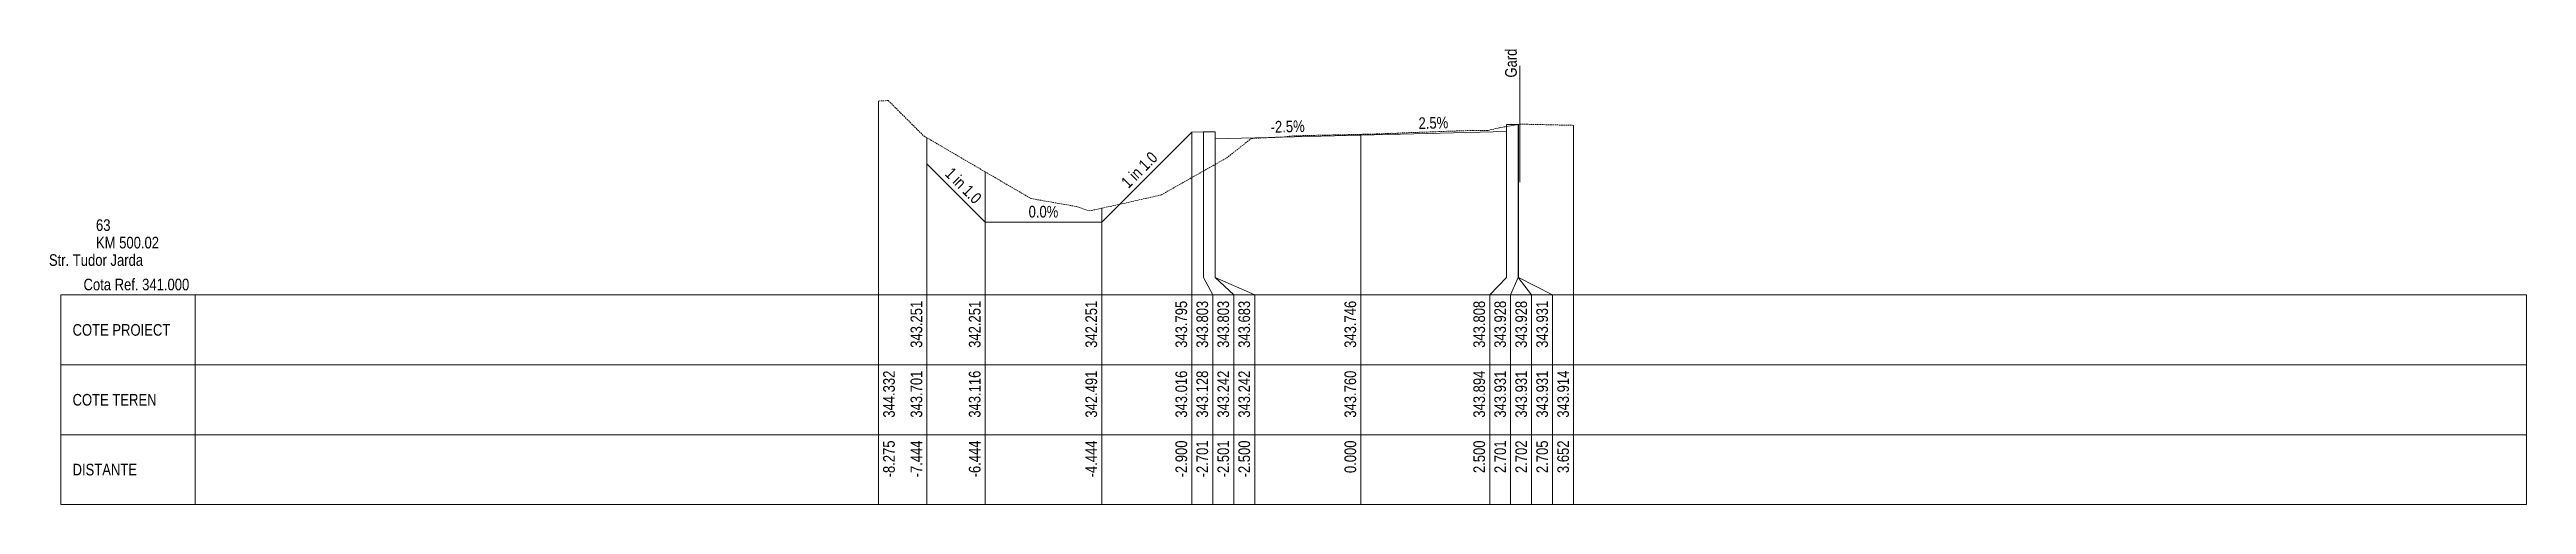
# Paper-space layout 'Str. Tudor Jarda-XS-1' of a CAD drawing. Extents: x 5 to 860, y 10 to 5944.
# Drawn here: x 435 to 860, y 10 to 88.2 of the extents above; entities that cross this region are included whole.
import ezdxf
from ezdxf.enums import TextEntityAlignment as Align

# ---------------------------------------------------------------- set-up
doc = ezdxf.new("R2010")
doc.units = 0
doc.linetypes.add('DASHED2', pattern=[0.375, 0.25, -0.125])
doc.layers.add('ARD-No Plot', color=1, linetype='Continuous', lineweight=0, plot=False)
for name, color, linetype, lineweight in [('DESIGN-TEXT', 7, 'Continuous', 0), ('EXISTING-TEXT', 7, 'Continuous', 0), ('LINES', 7, 'Continuous', 0), ('Text', 7, 'Continuous', 0), ('X-RL', 7, 'Continuous', 0), ('XPLOT-DESIGN', 5, 'Continuous', 0), ('XPLOT-EXISTING', 3, 'DASHED2', 0), ('XPLOT-GRADE', 7, 'Continuous', 0), ('XPLOT-KM', 7, 'Continuous', 0), ('XPLOT-TITLE', 7, 'Continuous', 0)]:
    doc.layers.add(name, color=color, linetype=linetype, lineweight=lineweight)
doc.styles.add('Arial', font='arial.ttf', dxfattribs={"width": 0.8})

psp = doc.layouts.new('Str. Tudor Jarda-XS-1')

# ---------------------------------------------------------------- texts
at = {"layer": 'ARD-No Plot', "style": 'Arial', "width": 0.8}
psp.add_text('Str. Tudor Jarda', height=2, dxfattribs=at).set_placement((443, 51), align=Align.CENTER)
at = {"layer": 'DESIGN-TEXT', "style": 'Arial', "width": 0.8}
for s, p in [('343.251', (584.756, 45)), ('342.251', (594.756, 45)), ('342.251', (614.756, 45)), ('343.795', (630.2, 45)), ('343.803', (633.8, 45)), ('343.803', (637.4, 45)), ('343.683', (641, 45)), ('343.746', (659.2, 45)), ('343.808', (681.317, 45)), ('343.928', (684.917, 45)), ('343.928', (688.517, 45)), ('343.931', (692.117, 45))]:
    psp.add_text(s, height=2, rotation=90, dxfattribs=at).set_placement(p, align=Align.RIGHT)
at = {"layer": 'EXISTING-TEXT', "style": 'Arial', "width": 0.8}
for s, p in [('344.332', (580.053, 33)), ('343.701', (584.756, 33)), ('343.116', (594.756, 33)), ('342.491', (614.756, 33)), ('343.016', (630.2, 33)), ('343.128', (633.8, 33)), ('343.242', (637.4, 33)), ('343.242', (641, 33)), ('343.760', (659.2, 33)), ('343.760', (659.2, 33)), ('343.894', (681.317, 33)), ('343.931', (684.917, 33)), ('343.931', (688.517, 33)), ('343.931', (692.117, 33)), ('343.914', (695.717, 33))]:
    psp.add_text(s, height=2, rotation=90, dxfattribs=at).set_placement(p, align=Align.RIGHT)
at = {"layer": 'Text', "style": 'Arial', "width": 0.8}
psp.add_text('Gard', height=2, rotation=90, dxfattribs=at).set_placement((686.771, 83.353))
for s, p in [('-8.275', (580.053, 21)), ('-8.275', (580.053, 21)), ('-7.444', (584.756, 21)), ('-7.444', (584.756, 21)), ('-7.444', (584.756, 21)), ('-6.444', (594.756, 21)), ('-6.444', (594.756, 21)), ('-6.444', (594.756, 21)), ('-4.444', (614.756, 21)), ('-4.444', (614.756, 21)), ('-4.444', (614.756, 21)), ('-2.900', (630.2, 21)), ('-2.900', (630.2, 21)), ('-2.900', (630.2, 21)), ('-2.701', (633.8, 21)), ('-2.701', (633.8, 21)), ('-2.701', (633.8, 21)), ('-2.501', (637.4, 21)), ('-2.501', (637.4, 21)), ('-2.501', (637.4, 21)), ('-2.500', (641, 21)), ('-2.500', (641, 21)), ('-2.500', (641, 21)), ('0.000', (659.2, 21)), ('0.000', (659.2, 21)), ('0.000', (659.2, 21)), ('2.500', (681.317, 21)), ('2.500', (681.317, 21)), ('2.500', (681.317, 21)), ('2.701', (684.917, 21)), ('2.701', (684.917, 21)), ('2.701', (684.917, 21)), ('2.702', (688.517, 21)), ('2.702', (688.517, 21)), ('2.702', (688.517, 21)), ('2.705', (692.117, 21)), ('2.705', (692.117, 21)), ('2.705', (692.117, 21)), ('3.652', (695.717, 21)), ('3.652', (695.717, 21))]:
    psp.add_text(s, height=2, rotation=90, dxfattribs=at).set_placement(p, align=Align.RIGHT)
at = {"layer": 'X-RL', "style": 'Arial', "width": 0.8}
psp.add_text('Cota Ref. 341.000', height=2, dxfattribs=at).set_placement((459, 46.8), align=Align.RIGHT)
at = {"layer": 'XPLOT-GRADE', "style": 'Arial', "width": 0.8}
for s, rotation, p in [('2.5%', 1.4321, (672.48, 74.57)), ('-2.5%', 1.4321, (647.48, 73.945)), ('1 in 1.0', 45, (622.712, 66.797)), ('1 in 1.0', 315, (591.122, 64.075)), ('0.0%', 0, (605.556, 59.309))]:
    psp.add_text(s, height=2, rotation=rotation, dxfattribs=at).set_placement(p, align=Align.CENTER)
at = {"layer": 'XPLOT-KM', "style": 'Arial', "width": 0.8}
for s, p in [('63', (443, 57)), ('KM 500.02', (443, 54))]:
    psp.add_text(s, height=2, dxfattribs=at).set_placement(p)
at = {"layer": 'XPLOT-TITLE', "style": 'Arial', "width": 0.8}
for s, p in [('COTE PROIECT', (438.982, 39)), ('COTE TEREN', (438.982, 27)), ('DISTANTE', (438.982, 15))]:
    psp.add_text(s, height=2, dxfattribs=at).set_placement(p)

# ---------------------------------------------------------------- linework, layer by layer
at = {"layer": 'LINES'}
for p, q in [((687.271, 85.353), (687.271, 65.353)), ((577.253, 49), (577.253, 79.317)), ((577.253, 49), (577.253, 79.317)), ((585.556, 49), (585.556, 73.006)), ((585.556, 49), (585.556, 73.006)), ((585.556, 49), (585.556, 73.006)), ((631, 49), (631, 73.953)), ((631, 49), (631, 73.953)), ((631, 49), (631, 73.953)), ((632.99, 49), (632.99, 74.033)), ((632.99, 49), (632.99, 74.033)), ((632.99, 49), (632.99, 74.033)), ((634.99, 49), (634.99, 74.033)), ((634.99, 49), (634.99, 74.033)), ((634.99, 49), (634.99, 74.033)), ((635, 49), (635, 72.833)), ((635, 49), (635, 72.833)), ((635, 49), (635, 72.833)), ((660, 49), (660, 73.596)), ((660, 49), (660, 73.596)), ((660, 49), (660, 73.596)), ((685, 49), (685, 74.944)), ((685, 49), (685, 74.944)), ((685, 49), (685, 74.944)), ((687.01, 49), (687.01, 75.306)), ((687.01, 49), (687.01, 75.306)), ((687.01, 49), (687.01, 75.306)), ((687.02, 49), (687.02, 75.307)), ((687.02, 49), (687.02, 75.307)), ((687.02, 49), (687.02, 75.307)), ((687.05, 49), (687.05, 75.313)), ((687.05, 49), (687.05, 75.313)), ((687.05, 49), (687.05, 75.313)), ((696.517, 49), (696.517, 75.144)), ((696.517, 49), (696.517, 75.144)), ((595.556, 49), (595.556, 67.158)), ((595.556, 49), (595.556, 67.158)), ((595.556, 49), (595.556, 67.158)), ((615.556, 49), (615.556, 60.91)), ((615.556, 49), (615.556, 60.91)), ((615.556, 49), (615.556, 60.91)), ((577.253, 46), (577.253, 49)), ((577.253, 46), (577.253, 49)), ((585.556, 46), (585.556, 49)), ((585.556, 46), (585.556, 49)), ((585.556, 46), (585.556, 49)), ((595.556, 46), (595.556, 49)), ((595.556, 46), (595.556, 49)), ((595.556, 46), (595.556, 49)), ((615.556, 46), (615.556, 49)), ((615.556, 46), (615.556, 49)), ((615.556, 46), (615.556, 49)), ((631, 46), (631, 49)), ((631, 46), (631, 49)), ((631, 46), (631, 49)), ((634.6, 46), (632.99, 49)), ((634.6, 46), (632.99, 49)), ((634.6, 46), (632.99, 49)), ((638.2, 46), (634.99, 49)), ((638.2, 46), (634.99, 49)), ((638.2, 46), (634.99, 49)), ((641.8, 46), (635, 49)), ((641.8, 46), (635, 49)), ((641.8, 46), (635, 49)), ((660, 46), (660, 49)), ((660, 46), (660, 49)), ((660, 46), (660, 49)), ((682.117, 46), (685, 49)), ((682.117, 46), (685, 49)), ((682.117, 46), (685, 49)), ((685.717, 46), (687.01, 49)), ((685.717, 46), (687.01, 49)), ((685.717, 46), (687.01, 49)), ((689.317, 46), (687.02, 49)), ((689.317, 46), (687.02, 49)), ((689.317, 46), (687.02, 49)), ((692.917, 46), (687.05, 49)), ((692.917, 46), (687.05, 49)), ((692.917, 46), (687.05, 49)), ((696.517, 46), (696.517, 49)), ((696.517, 46), (696.517, 49)), ((436.982, 34), (436.982, 46)), ((436.982, 46), (460, 46)), ((460, 10), (460, 46)), ((460, 46), (860, 46)), ((577.253, 10), (577.253, 46)), ((577.253, 10), (577.253, 46)), ((585.556, 10), (585.556, 46)), ((585.556, 10), (585.556, 46)), ((585.556, 10), (585.556, 46)), ((595.556, 10), (595.556, 46)), ((595.556, 10), (595.556, 46)), ((595.556, 10), (595.556, 46)), ((615.556, 10), (615.556, 46)), ((615.556, 10), (615.556, 46)), ((615.556, 10), (615.556, 46)), ((631, 10), (631, 46)), ((631, 10), (631, 46)), ((631, 10), (631, 46)), ((634.6, 10), (634.6, 46)), ((634.6, 10), (634.6, 46)), ((634.6, 10), (634.6, 46)), ((638.2, 10), (638.2, 46)), ((638.2, 10), (638.2, 46)), ((638.2, 10), (638.2, 46)), ((641.8, 10), (641.8, 46)), ((641.8, 10), (641.8, 46)), ((641.8, 10), (641.8, 46)), ((660, 10), (660, 46)), ((660, 10), (660, 46)), ((660, 10), (660, 46)), ((682.117, 10), (682.117, 46)), ((682.117, 10), (682.117, 46)), ((682.117, 10), (682.117, 46)), ((685.717, 10), (685.717, 46)), ((685.717, 10), (685.717, 46)), ((685.717, 10), (685.717, 46)), ((689.317, 10), (689.317, 46)), ((689.317, 10), (689.317, 46)), ((689.317, 10), (689.317, 46)), ((692.917, 10), (692.917, 46)), ((692.917, 10), (692.917, 46)), ((692.917, 10), (692.917, 46)), ((696.517, 10), (696.517, 46)), ((696.517, 10), (696.517, 46)), ((860, 10), (860, 46)), ((436.982, 22), (436.982, 34)), ((436.982, 34), (460, 34)), ((460, 34), (436.982, 34)), ((460, 34), (860, 34)), ((436.982, 10), (436.982, 22)), ((436.982, 22), (460, 22)), ((460, 22), (436.982, 22)), ((460, 22), (860, 22)), ((460, 10), (436.982, 10)), ((460, 10), (860, 10))]:
    psp.add_line(p, q, dxfattribs=at)
at = {"layer": 'XPLOT-DESIGN'}
for p, q in [((615.556, 58.509), (631, 73.953)), ((631, 73.953), (632.99, 74.033)), ((632.99, 74.033), (634.99, 74.033)), ((634.99, 74.033), (635, 72.833)), ((635, 72.833), (660, 73.458)), ((660, 73.458), (685, 74.083)), ((685, 74.083), (685.01, 75.283)), ((685.01, 75.283), (687.01, 75.283)), ((687.01, 75.283), (687.02, 75.283)), ((687.02, 75.283), (687.05, 75.313)), ((585.556, 68.509), (595.556, 58.509)), ((595.556, 58.509), (615.556, 58.509))]:
    psp.add_line(p, q, dxfattribs=at)
at = {"layer": 'XPLOT-EXISTING'}
for p, q in [((577.253, 79.317), (578.929, 79.404)), ((578.929, 79.404), (585.021, 73.319)), ((585.021, 73.319), (585.556, 73.006)), ((585.556, 73.006), (595.556, 67.158)), ((636.947, 69.524), (641.243, 72.896)), ((641.243, 72.896), (646.597, 73.139)), ((646.597, 73.139), (648.478, 73.338)), ((648.478, 73.338), (660, 73.596)), ((660, 73.596), (662.67, 73.656)), ((660, 73.596), (660, 73.596)), ((662.67, 73.656), (665.404, 73.778)), ((665.404, 73.778), (666.209, 73.751)), ((666.209, 73.751), (666.269, 73.809)), ((666.269, 73.809), (679.285, 74.277)), ((679.285, 74.277), (681.851, 74.259)), ((681.851, 74.259), (683.8, 74.728)), ((683.8, 74.728), (685, 74.944)), ((685, 74.944), (687.01, 75.306)), ((687.01, 75.306), (687.02, 75.307)), ((687.02, 75.307), (687.05, 75.313)), ((687.05, 75.313), (687.271, 75.353)), ((687.271, 75.353), (696.517, 75.144)), ((632.99, 67.284), (634.99, 68.416)), ((634.99, 68.416), (635, 68.422)), ((635, 68.422), (636.947, 69.524)), ((595.556, 67.158), (603.417, 62.562)), ((625.782, 63.205), (631, 66.158)), ((631, 66.158), (632.99, 67.284)), ((603.417, 62.562), (611.254, 61.191)), ((611.254, 61.191), (613.402, 60.445)), ((613.402, 60.445), (615.556, 60.91)), ((615.556, 60.91), (618.638, 61.577)), ((618.638, 61.577), (625.782, 63.205))]:
    psp.add_line(p, q, dxfattribs=at)

psp.set_redraw_order([(e.dxf.handle, doc.entitydb.next_handle()) for e in psp.query("TEXT MTEXT ATTDEF DIMENSION ARC_DIMENSION")])  # texts and dimensions are drawn at this point

doc.saveas('drawing.dxf')
